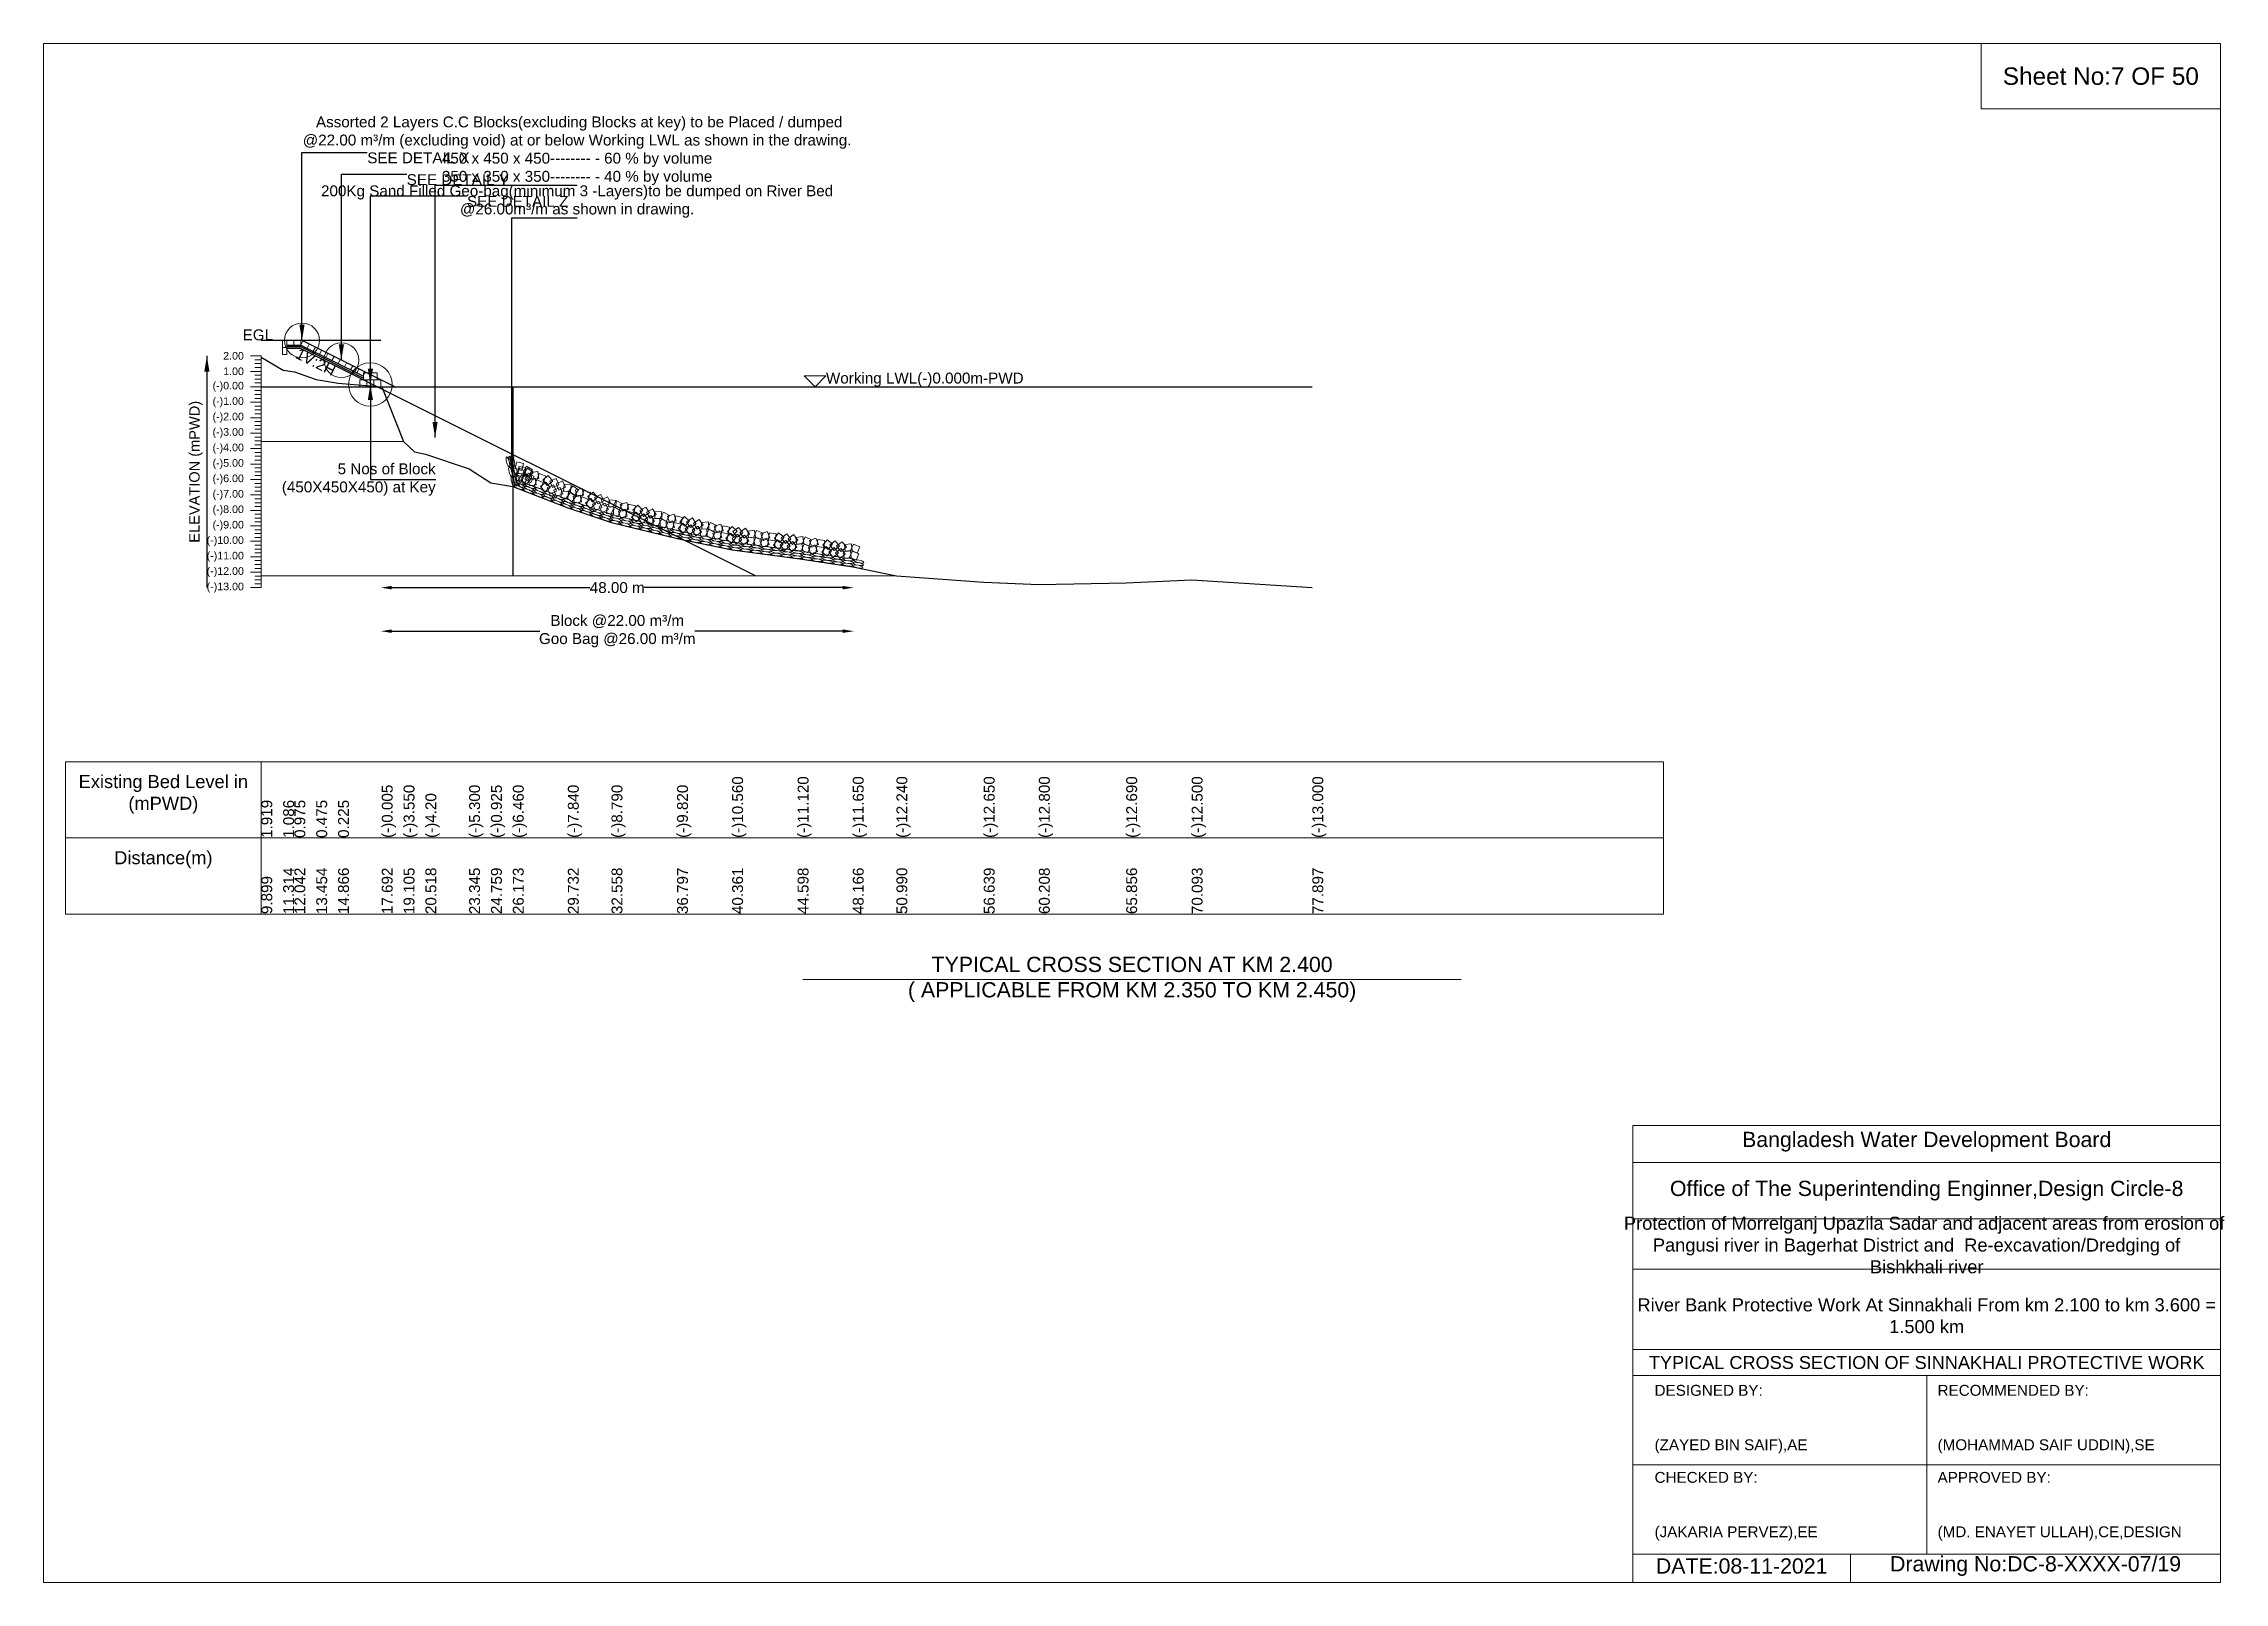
# Model space of a CAD drawing. Header units: inches. Extents: x 89000 to 380017, y -7071 to 0.
# Drawn here: x 190000 to 200017, y -7071 to 0 of the extents above; entities that cross this region are included whole.
import ezdxf

# ---------------------------------------------------------------- set-up
doc = ezdxf.new("R2010")
doc.units = ezdxf.units.IN
doc.header["$LTSCALE"] = 7
doc.header["$MEASUREMENT"] = 0
doc.header["$PDMODE"] = 3
doc.layers.add('CL_of_Geo_T', color=240, linetype='Continuous')
for name, color, linetype, lineweight in [('Cross section Data Border', 7, 'Continuous', 9), ('Cross Section Labels', 7, 'Continuous', 9), ('Existing_Bed_Level for Xsection', 7, 'Continuous', 25), ('Long Section Labels', 7, 'Continuous', 9)]:
    doc.layers.add(name, color=color, linetype=linetype, lineweight=lineweight)
doc.styles.get("Standard").update_dxf_attribs({"font": 'arial.ttf'})
doc.dimstyles.new('Appron Lebeling Style', dxfattribs={"dimtxt": 50, "dimasz": 50, "dimexe": 0.18, "dimexo": 0.0625, "dimgap": 0.09, "dimtad": 0, "dimtih": 1, "dimtoh": 1, "dimdec": 4, "dimzin": 0, "dimdsep": 46, "dimtxsty": 'Standard', "dimcen": 0.09, "dimse1": 1, "dimse2": 1, "dimadec": 0, "dimazin": 0, "dimtfac": 1, "dimtdec": 4, "dimtofl": 0, "dimtmove": 0, "dimatfit": 3, "dimfxl": 1, "dimtolj": 1, "dimtzin": 0, "dimarcsym": 0})
doc.dimstyles.get("Standard").update_dxf_attribs({"dimtxt": 0.18, "dimasz": 0.18, "dimexe": 0.18, "dimexo": 0.0625, "dimgap": 0.09, "dimtad": 0, "dimtih": 1, "dimtoh": 1, "dimdec": 4, "dimzin": 0, "dimdsep": 46, "dimtxsty": 'Standard', "dimcen": 0.09, "dimadec": 0, "dimazin": 0, "dimtfac": 1, "dimtdec": 4, "dimtofl": 0, "dimtmove": 0, "dimatfit": 3, "dimfxl": 1, "dimtolj": 1, "dimtzin": 0, "dimarcsym": 0})

msp = doc.modelspace()

# ---------------------------------------------------------------- texts
at = {"layer": 'Cross section Data Border', "char_height": 60, "width": 800, "attachment_point": 5}
for s, insert in [('Existing Bed Level in (mPWD)', (190550, -3450)), ('Distance(m)', (190550, -3750))]:
    msp.add_mtext(s, dxfattribs=dict(at, insert=insert))
at = {"layer": 'Cross Section Labels'}
for s, insert, char_height, attachment_point in [('Sheet No:7 OF 50', (199450, -150), 80, 5), (' Assorted 2 Layers C.C Blocks(excluding Blocks at key) to be Placed / dumped^J@22.00 m³/m (excluding void) at or below Working LWL as shown in the drawing.^J450 x 450 x 450-------- - 60 % by volume^J350 x 350 x 350-------- - 40 % by volume', (192450.56844, -650), 50, 8), ('SEE DETAIL X', (191486.79262, -500), 50, 1), ('SEE DETAIL Y', (191667.84262, -600), 50, 1), ('200Kg Sand Filled Geo-bag(minimum 3 -Layers)to be dumped on River Bed^J@26.00m³/m as shown in drawing.', (192450.56844, -800), 50, 8), ('SEE DETAIL Z', (191944.74262, -700), 50, 1), ('EGL', (191053.96437, -1364), 50, 9), ('Working LWL(-)0.000m-PWD', (193593.69262, -1577), 50, 7), ('5 Nos of Block ^J(450X450X450) at Key', (191800.96762, -2003), 50, 6), ('TYPICAL CROSS SECTION AT KM 2.400^J( APPLICABLE FROM KM 2.350 TO KM 2.450)', (195000, -4300), 70, 5), ('Bangladesh Water Development Board', (198650, -5046), 70, 5), ('Office of The Superintending Enginner,Design Circle-8', (198650, -5271), 70, 5)]:
    msp.add_mtext(s, dxfattribs=dict(at, insert=insert, char_height=char_height, attachment_point=attachment_point))
at = {"layer": 'Cross Section Labels', "insert": (191261.44154, -1441.01467), "char_height": 50, "attachment_point": 2, "rotation": 333.434948823}
msp.add_mtext('1V:2H', dxfattribs=at)
at = {"layer": 'Cross Section Labels'}
for s, insert, char_height, width, attachment_point in [('Protection of Morrelganj Upazila Sadar and adjacent areas from erosion of  Pangusi river in Bagerhat District and  Re-excavation/Dredging of     Bishkhali river', (198650, -5521), 60, 2800, 5), ('River Bank Protective Work At Sinnakhali From km 2.100 to km 3.600 = 1.500 km', (198650, -5846), 60, 2700, 5), ('TYPICAL CROSS SECTION OF SINNAKHALI PROTECTIVE WORK', (198650, -6061), 59.5765532, 2800, 5), ('DESIGNED BY:^J^J^J(ZAYED BIN SAIF),AE', (197400, -6321), 50, 1400, 4), ('RECOMMENDED BY:^J^J^J(MOHAMMAD SAIF UDDIN),SE', (198700, -6321), 50, 1400, 4), ('CHECKED BY:^J^J^J(JAKARIA PERVEZ),EE', (197400, -6721), 50, 1400, 4), ('APPROVED BY:^J^J^J(MD. ENAYET ULLAH),CE,DESIGN', (198700, -6721), 50, 1400, 4), ('DATE:08-11-2021', (197800, -6996), 70, 1400, 5), ('Drawing No:DC-8-XXXX-07/19', (199150, -6996), 70, 2200, 5)]:
    msp.add_mtext(s, dxfattribs=dict(at, insert=insert, char_height=char_height, width=width, attachment_point=attachment_point))
at = {"layer": 'Long Section Labels', "char_height": 35, "attachment_point": 6}
for s, insert in [('2.00', (190920, -1435)), ('1.00', (190920, -1506)), ('(-)0.00', (190920, -1577)), ('(-)1.00', (190920, -1648)), ('(-)2.00', (190920, -1719)), ('(-)3.00', (190920, -1790)), ('(-)4.00', (190920, -1861)), ('(-)5.00', (190920, -1932)), ('(-)6.00', (190920, -2003)), ('(-)7.00', (190920, -2074)), ('(-)8.00', (190920, -2145)), ('(-)9.00', (190920, -2216)), ('(-)10.00', (190920, -2287)), ('(-)11.00', (190920, -2358)), ('(-)12.00', (190920, -2429)), ('(-)13.00', (190920, -2500))]:
    msp.add_mtext(s, dxfattribs=dict(at, insert=insert))
at = {"layer": 'Long Section Labels', "rotation": 90}
for s, insert, char_height, attachment_point in [('ELEVATION (mPWD)', (190700, -1967.5), 48, 5), ('(-)10.560', (193162.75778, -3650), 50, 1), ('(-)11.120', (193463.6085, -3650), 50, 1), ('(-)11.650', (193716.94872, -3650), 50, 1), ('(-)12.240', (193917.43971, -3650), 50, 1), ('(-)12.650', (194318.5197, -3650), 50, 1), ('(-)12.800', (194571.90193, -3650), 50, 1), ('(-)12.690', (194972.90499, -3650), 50, 1), ('(-)12.500', (195273.72435, -3650), 50, 1), ('(-)13.000', (195827.84901, -3650), 50, 1), ('1.919', (191000, -3650), 50, 1), ('1.086', (191100.40916, -3650), 50, 1), ('0.975', (191152.08907, -3650), 50, 1), ('0.475', (191252.34317, -3650), 50, 1), ('0.225', (191352.62674, -3650), 50, 1), ('(-)0.005', (191553.25409, -3650), 50, 1), ('(-)3.550', (191653.58895, -3650), 50, 1), ('(-)4.20', (191753.93406, -3650), 50, 1), ('(-)5.300', (191954.64755, -3650), 50, 1), ('(-)0.925', (192055.01327, -3650), 50, 1), ('(-)6.460', (192155.38369, -3650), 50, 1), ('(-)7.840', (192408.11762, -3650), 50, 1), ('(-)8.790', (192608.72838, -3650), 50, 1), ('(-)9.820', (192909.70433, -3650), 50, 1), ('11.314', (191100.40916, -4000), 50, 1), ('12.042', (191152.08907, -4000), 50, 1), ('13.454', (191252.34317, -4000), 50, 1), ('14.866', (191352.62674, -4000), 50, 1), ('17.692', (191553.25409, -4000), 50, 1), ('19.105', (191653.58895, -4000), 50, 1), ('19.105', (191653.58895, -4000), 50, 1), ('20.518', (191753.93406, -4000), 50, 1), ('23.345', (191954.64755, -4000), 50, 1), ('24.759', (192055.01327, -4000), 50, 1), ('26.173', (192155.38369, -4000), 50, 1), ('29.732', (192408.11762, -4000), 50, 1), ('32.558', (192608.72838, -4000), 50, 1), ('36.797', (192909.70433, -4000), 50, 1), ('40.361', (193162.75778, -4000), 50, 1), ('44.598', (193463.6085, -4000), 50, 1), ('48.166', (193716.94872, -4000), 50, 1), ('50.990', (193917.43971, -4000), 50, 1), ('56.639', (194318.5197, -4000), 50, 1), ('60.208', (194571.90193, -4000), 50, 1), ('65.856', (194972.90499, -4000), 50, 1), ('70.093', (195273.72435, -4000), 50, 1), ('77.897', (195827.84901, -4000), 50, 1), ('9.899', (191000, -4000), 50, 1)]:
    msp.add_mtext(s, dxfattribs=dict(at, insert=insert, char_height=char_height, attachment_point=attachment_point))

# ---------------------------------------------------------------- blocks, each defined once
blk = doc.blocks.new('*D39')
at = {"layer": 'Cross Section Labels', "color": 0, "lineweight": -2, "transparency": 16777216}
for p, q in [((191599, -2500), (192511, -2500)), ((193671, -2500), (192759, -2500))]:
    blk.add_line(p, q, dxfattribs=at)
at = {"layer": 'Cross Section Labels', "color": 0, "transparency": 16777216}
for points in [[(191599, -2492), (191599, -2508), (191549, -2500)], [(193671, -2492), (193671, -2508), (193721, -2500)]]:
    blk.add_solid(points, dxfattribs=at)
at = {"layer": 'Defpoints', "color": 0, "transparency": 16777216}
for p in [(191549, -1577), (193721, -2405), (193721, -2500)]:
    blk.add_point(p, dxfattribs=at)
at = {"layer": 'Cross Section Labels', "color": 0, "transparency": 16777216, "insert": (192635, -2500), "char_height": 50, "attachment_point": 5}
blk.add_mtext('\\A1;48.00 m', dxfattribs=at)
blk = doc.blocks.new('*D40')
at = {"layer": 'Cross Section Labels', "color": 0, "lineweight": -2, "transparency": 16777216}
for p, q in [((191599, -2700), (192279, -2700)), ((193671, -2700), (192991, -2700))]:
    blk.add_line(p, q, dxfattribs=at)
at = {"layer": 'Cross Section Labels', "color": 0, "transparency": 16777216}
for points in [[(191599, -2692), (191599, -2708), (191549, -2700)], [(193671, -2692), (193671, -2708), (193721, -2700)]]:
    blk.add_solid(points, dxfattribs=at)
at = {"layer": 'Defpoints', "color": 0, "transparency": 16777216}
for p in [(191549, -1577), (193721, -2405), (193721, -2700)]:
    blk.add_point(p, dxfattribs=at)
at = {"layer": 'Cross Section Labels', "color": 0, "transparency": 16777216, "insert": (192635, -2700), "char_height": 50, "attachment_point": 5}
blk.add_mtext('\\A1;Block @22.00 m³/m ^JGoo Bag @26.00 m³/m ', dxfattribs=at)

# ---------------------------------------------------------------- dimensions: what is measured, and where the dimension line sits
at = {"layer": 'Cross Section Labels'}
for base, text, picture, middle in [((193721.03789, -2500), '48.00 m', '*D39', (192634.96525, -2500)), ((193721.03789, -2700), 'Block @22.00 m³/m ^JGoo Bag @26.00 m³/m ', '*D40', (192634.96525, -2700))]:
    dim = msp.add_linear_dim(base=base, p1=(191548.89262, -1577), p2=(193721.03789, -2405.00438), text=text, dimstyle='Appron Lebeling Style', dxfattribs=at)
    dim.commit()
    dim.dimension.update_dxf_attribs({"geometry": picture, "text_midpoint": middle})

# ---------------------------------------------------------------- linework, layer by layer
at = {"layer": 'CL_of_Geo_T'}
msp.add_line((192155.38369, -1577), (192155.38369, -2446.04), dxfattribs=at)
at = {"layer": 'Cross section Data Border'}
msp.add_lwpolyline([(190100, -3300), (197440.50594, -3300), (197440.50594, -4000), (190100, -4000)], close=True, dxfattribs=at)
for points in [[(191000, -3300), (191000, -4000)], [(190100, -3650), (197440.50594, -3650)]]:
    msp.add_lwpolyline(points, dxfattribs=at)
at = {"layer": 'Cross Section Labels'}
for points in [[(190000, 0), (200000, 0), (200000, -7071), (190000, -7071)], [(198900, 0), (200000, 0), (200000, -300), (198900, -300)], [(193543.69262, -1577), (193593.69262, -1527), (193493.69262, -1527)]]:
    msp.add_lwpolyline(points, close=True, dxfattribs=at)
for points in [[(193488, -4300), (195000, -4300), (196512, -4300)], [(197300, -7071), (197300, -4971), (200000, -4971)], [(197300, -5141), (200000, -5141)], [(197300, -5401), (200000, -5401)], [(197300, -5631), (200000, -5631)], [(197300, -6001), (200000, -6001)], [(197300, -6121), (200000, -6121)], [(198650, -6121), (198650, -6941)], [(197300, -6531), (200000, -6531)], [(197300, -6941), (200000, -6941)], [(198300, -6941), (198300, -7071)]]:
    msp.add_lwpolyline(points, dxfattribs=at)
for centre, radius in [((191186.79262, -1364), 80), ((191367.84262, -1454.525), 80), ((191500.96762, -1566.35), 100)]:
    msp.add_circle(centre, radius, dxfattribs=at)
at = {"layer": 'Existing_Bed_Level for Xsection'}
for points in [[(191548.89262, -1364), (191000, -1364)], [(191612.79262, -1577), (191191.29002, -1366.2487), (191186.79262, -1364), (191181.76437, -1364), (191117.86437, -1364)], [(191117.86437, -1385.3), (191181.76437, -1385.3), (191469.01762, -1528.92662)], [(191117.86437, -1392.4), (191180.08829, -1392.4), (191469.01762, -1536.86467)], [(191117.86437, -1399.5), (191178.41221, -1399.5), (193271.49221, -2446.04)], [(191000, -1440.751), (191100.40916, -1499.894), (191152.08907, -1507.775), (191252.34317, -1543.275), (191352.62674, -1561.025), (191553.25409, -1577.355), (191653.58895, -1829.05), (191704.13801, -1875.20959), (191753.93406, -1887.27), (191954.64755, -1953.3), (192055.01327, -2018.6456), (192155.38369, -2035.66), (192408.11762, -2133.64), (192608.72838, -2201.09), (192909.70433, -2274.22), (193162.75778, -2326.76), (193463.6085, -2366.52), (193716.94872, -2404.15), (193917.43971, -2446.04), (194318.5197, -2475.15), (194571.90193, -2485.8), (194972.90499, -2477.99), (195273.72435, -2464.5), (195827.84901, -2500)], [(191000, -1577), (195827.84901, -1577)]]:
    msp.add_lwpolyline(points, dxfattribs=at)
at = {"layer": 'Long Section Labels'}
for p, q in [((191653.58895, -1829.05), (191000, -1829.05)), ((193917.43971, -2446.04), (191000, -2446.04))]:
    msp.add_line(p, q, dxfattribs=at)
for points in [[(191117.86437, -1364), (191096.56437, -1364), (191096.56437, -1395.95), (191117.86437, -1395.95)], [(191117.86437, -1395.95), (191096.56437, -1395.95), (191096.56437, -1427.9), (191117.86437, -1427.9)], [(191149.81437, -1364), (191117.86437, -1364), (191117.86437, -1385.3), (191149.81437, -1385.3)], [(191181.76437, -1364), (191149.81437, -1364), (191149.81437, -1385.3), (191181.76437, -1385.3)], [(191219.86697, -1380.53718), (191191.29002, -1366.2487), (191181.76437, -1385.3), (191210.34132, -1399.58847)], [(191248.44392, -1394.82565), (191219.86697, -1380.53718), (191210.34132, -1399.58847), (191238.91827, -1413.87695)], [(191277.02087, -1409.11412), (191248.44392, -1394.82565), (191238.91827, -1413.87695), (191267.49522, -1428.16542)], [(191305.59782, -1423.4026), (191277.02087, -1409.11412), (191267.49522, -1428.16542), (191296.07217, -1442.4539)], [(191334.17477, -1437.69107), (191305.59782, -1423.4026), (191296.07217, -1442.4539), (191324.64912, -1456.74237)], [(191362.75172, -1451.97955), (191334.17477, -1437.69107), (191324.64912, -1456.74237), (191353.22607, -1471.03085)], [(191391.32867, -1466.26802), (191362.75172, -1451.97955), (191353.22607, -1471.03085), (191381.80302, -1485.31932)], [(191419.90561, -1480.5565), (191391.32867, -1466.26802), (191381.80302, -1485.31932), (191410.37996, -1499.6078)], [(191448.48256, -1494.84497), (191419.90561, -1480.5565), (191410.37996, -1499.6078), (191438.95691, -1513.89627)], [(191477.05951, -1509.13344), (191448.48256, -1494.84497), (191438.95691, -1513.89627), (191467.53386, -1528.18474)], [(191484.99262, -1545.05), (191453.04262, -1545.05), (191453.04262, -1577), (191484.99262, -1577)], [(191500.96762, -1513.1), (191469.01762, -1513.1), (191469.01762, -1545.05), (191500.96762, -1545.05)], [(191516.94262, -1545.05), (191484.99262, -1545.05), (191484.99262, -1577), (191516.94262, -1577)], [(191532.91762, -1513.1), (191500.96762, -1513.1), (191500.96762, -1545.05), (191532.91762, -1545.05)], [(191548.89262, -1545.05), (191516.94262, -1545.05), (191516.94262, -1577), (191548.89262, -1577)], [(192196.23129, -1961.02952), (192204.84387, -1930.26223), (192174.07659, -1921.64965), (192165.46401, -1952.41694)], [(192202.87874, -1977.11694), (192171.11435, -1973.67809), (192167.6755, -2005.44249), (192199.43989, -2008.88134)], [(192214.95196, -1966.71392), (192187.47838, -1950.40425), (192171.16871, -1977.87782), (192198.64229, -1994.18749)], [(192206.56611, -2025.13932), (192222.8539, -1997.65277), (192195.36735, -1981.36498), (192179.07956, -2008.85153)], [(192214.42763, -1947.32725), (192182.66323, -1943.8884), (192179.22438, -1975.6528), (192210.98878, -1979.09165)], [(192237.39304, -1999.37305), (192211.61126, -1980.50237), (192192.74059, -2006.28415), (192218.52237, -2025.15482)], [(192245.90824, -1958.80752), (192218.43467, -1942.49785), (192202.125, -1969.97142), (192229.59857, -1986.28109)], [(192248.94192, -1969.58335), (192223.16015, -1950.71268), (192204.28947, -1976.49446), (192230.07125, -1995.36513)], [(192237.52239, -2017.23292), (192253.81018, -1989.74637), (192226.32363, -1973.45859), (192210.03584, -2000.94514)], [(192258.20735, -1996.15232), (192226.63135, -2001.02664), (192231.50567, -2032.60263), (192263.08167, -2027.72832)], [(192269.75623, -1966.36263), (192238.18023, -1971.23695), (192243.05455, -2002.81294), (192274.63055, -1997.93863)], [(192306.86437, -1987.01626), (192277.07468, -1975.46738), (192265.5258, -2005.25707), (192295.31549, -2016.80595)], [(192338.44656, -2010.10824), (192318.40747, -1985.22376), (192293.52299, -2005.26286), (192313.56209, -2030.14733)], [(192353.94915, -1998.17319), (192324.71323, -2011.05975), (192337.59979, -2040.29567), (192366.83571, -2027.40911)], [(192295.31549, -2016.80595), (192265.5258, -2005.25707), (192253.97692, -2035.04677), (192283.76661, -2046.59565)], [(192326.89768, -2039.89793), (192306.85859, -2015.01346), (192281.97411, -2035.05255), (192302.0132, -2059.93703)], [(192342.40027, -2027.96288), (192313.16435, -2040.84944), (192326.05091, -2070.08536), (192355.28683, -2057.1988)], [(192385.08303, -2068.73091), (192372.17319, -2039.50526), (192342.94754, -2052.4151), (192355.85738, -2081.64075)], [(192396.63191, -2038.94121), (192383.72207, -2009.71557), (192354.49642, -2022.62541), (192367.40626, -2051.85105)], [(192411.4066, -2057.95911), (192379.6422, -2054.52026), (192376.20335, -2086.28466), (192407.96775, -2089.72351)], [(192422.95548, -2028.16942), (192391.19109, -2024.73057), (192387.75224, -2056.49496), (192419.51663, -2059.93381)], [(192445.9209, -2080.21521), (192420.13912, -2061.34454), (192401.26844, -2087.12632), (192427.05022, -2105.99699)], [(192457.46978, -2050.42552), (192431.688, -2031.55485), (192412.81732, -2057.33662), (192438.5991, -2076.2073)], [(192464.09853, -2074.38739), (192432.77687, -2080.69262), (192439.0821, -2112.01428), (192470.40376, -2105.70905)], [(192474.28074, -2044.10331), (192442.95908, -2050.40855), (192449.26431, -2081.73021), (192480.58597, -2075.42498)], [(192502.10753, -2093.33211), (192471.82346, -2083.1499), (192461.64125, -2113.43398), (192491.92532, -2123.61619)], [(192512.28974, -2063.04804), (192482.00567, -2052.86583), (192471.82346, -2083.1499), (192502.10753, -2093.33211)], [(192534.70719, -2114.96396), (192513.55717, -2091.01653), (192489.60974, -2112.16655), (192510.75976, -2136.11398)], [(192544.8894, -2084.67989), (192523.73938, -2060.73246), (192499.79195, -2081.88247), (192520.94197, -2105.8299)], [(192549.65097, -2102.33626), (192521.03133, -2116.53903), (192535.2341, -2145.15867), (192563.85374, -2130.9559)], [(192559.83318, -2072.05218), (192531.21354, -2086.25495), (192545.41631, -2114.87459), (192574.03595, -2100.67182)], [(192604.32576, -2110.83698), (192590.1002, -2082.22866), (192561.49188, -2096.45422), (192575.71744, -2125.06254)], [(192630.13224, -2098.87923), (192598.24432, -2096.88846), (192596.25355, -2128.77638), (192628.14147, -2130.76715)], [(192658.40895, -2114.9576), (192630.37566, -2099.62994), (192615.048, -2127.66323), (192643.08129, -2142.99089)], [(192594.14355, -2141.12105), (192579.91799, -2112.51273), (192551.30967, -2126.73829), (192565.53523, -2155.34661)], [(192619.95003, -2129.16331), (192588.06211, -2127.17254), (192586.07134, -2159.06046), (192617.95926, -2161.05122)], [(192650.86534, -2146.00428), (192622.83206, -2130.67662), (192607.50439, -2158.70991), (192635.53768, -2174.03757)], [(192671.07774, -2140.08249), (192640.41334, -2149.05451), (192649.38537, -2179.71891), (192680.04976, -2170.74688)], [(192678.62134, -2109.0358), (192647.95695, -2118.00783), (192656.92897, -2148.67223), (192687.59337, -2139.7002)], [(192710.57338, -2155.69277), (192679.5267, -2148.14916), (192671.98309, -2179.19584), (192703.02977, -2186.73945)], [(192718.11699, -2124.64608), (192687.0703, -2117.10248), (192679.5267, -2148.14916), (192710.57338, -2155.69277)], [(192744.91045, -2174.44483), (192721.78184, -2152.40238), (192699.73938, -2175.53099), (192722.868, -2197.57344)], [(192752.45406, -2143.39815), (192729.32544, -2121.3557), (192707.28299, -2144.48431), (192730.41161, -2166.52676)], [(192758.71448, -2160.58032), (192731.42041, -2177.18864), (192748.02873, -2204.48271), (192775.3228, -2187.87439)], [(192766.25808, -2129.53364), (192738.96401, -2146.14196), (192755.57233, -2173.43603), (192782.8664, -2156.82771)], [(192806.37373, -2195.40052), (192789.74368, -2168.11968), (192762.46284, -2184.74973), (192779.09289, -2212.03057)], [(192813.91733, -2164.35383), (192797.28728, -2137.073), (192770.00645, -2153.70305), (192786.6365, -2180.98388)], [(192831.05784, -2181.27054), (192799.11677, -2182.02585), (192799.87209, -2213.96692), (192831.81316, -2213.21161)], [(192838.60145, -2150.22385), (192806.66038, -2150.97917), (192807.4157, -2182.92024), (192839.35677, -2182.16492)], [(192868.19212, -2198.80952), (192840.15883, -2183.48186), (192824.83117, -2211.51515), (192852.86446, -2226.84281)], [(192875.73573, -2167.76284), (192847.70244, -2152.43518), (192832.37478, -2180.46847), (192860.40807, -2195.79613)], [(192888.40452, -2192.88773), (192857.74012, -2201.85976), (192866.71215, -2232.52415), (192897.37654, -2223.55213)], [(192895.94812, -2161.84105), (192865.28373, -2170.81307), (192874.25575, -2201.47747), (192904.92015, -2192.50544)], [(192927.90016, -2208.49801), (192896.85348, -2200.9544), (192889.30987, -2232.00109), (192920.35655, -2239.54469)], [(192935.44376, -2177.45133), (192904.39708, -2169.90772), (192896.85348, -2200.9544), (192927.90016, -2208.49801)], [(192967.12273, -2194.22684), (192943.2658, -2172.9748), (192922.01376, -2196.83173), (192945.87069, -2218.08377)], [(192980.45261, -2179.90588), (192953.73261, -2197.42284), (192971.24957, -2224.14284), (192997.96958, -2206.62588)], [(193029.25608, -2213.10334), (193011.71784, -2186.39729), (192985.0118, -2203.93553), (193002.55004, -2230.64157)], [(193053.45096, -2198.15109), (193021.55337, -2199.98033), (193023.38261, -2231.87792), (193055.2802, -2230.04869)], [(193091.15416, -2214.43113), (193062.62118, -2200.05505), (193048.2451, -2228.58803), (193076.77808, -2242.96411)], [(192960.62766, -2225.50969), (192936.77073, -2204.25765), (192915.51868, -2228.11458), (192939.37562, -2249.36662)], [(192973.95754, -2211.18872), (192947.23754, -2228.70569), (192964.7545, -2255.42569), (192991.4745, -2237.90873)], [(193022.76101, -2244.38618), (193005.22277, -2217.68014), (192978.51673, -2235.21838), (192996.05496, -2261.92442)], [(193046.95589, -2229.43394), (193015.0583, -2231.26318), (193016.88754, -2263.16077), (193048.78513, -2261.33153)], [(193084.65909, -2245.71398), (193056.12611, -2231.3379), (193041.75003, -2259.87088), (193070.28301, -2274.24696)], [(193104.66086, -2239.11569), (193074.31559, -2249.11405), (193084.31395, -2279.45931), (193114.65922, -2269.46096)], [(193111.15594, -2207.83284), (193080.81067, -2217.8312), (193090.80902, -2248.17647), (193121.15429, -2238.17811)], [(193144.65921, -2253.38869), (193113.37637, -2246.89361), (193106.88129, -2278.17646), (193138.16414, -2284.67154)], [(193151.15429, -2222.10584), (193119.87144, -2215.61077), (193113.37637, -2246.89361), (193144.65921, -2253.38869)], [(193179.60759, -2270.9752), (193155.75066, -2249.72316), (193134.49861, -2273.58009), (193158.35555, -2294.83214)], [(193186.10266, -2239.69236), (193162.24573, -2218.44031), (193140.99369, -2242.29725), (193164.85062, -2263.54929)], [(193187.72094, -2254.63184), (193162.35589, -2274.05906), (193181.78311, -2299.42411), (193207.14816, -2279.99689)], [(193191.90701, -2222.95725), (193166.54196, -2242.38447), (193185.96918, -2267.74952), (193211.33423, -2248.3223)], [(193238.8251, -2284.16512), (193219.37769, -2258.81555), (193194.02812, -2278.26296), (193213.47553, -2303.61253)], [(193243.01117, -2252.49053), (193223.56376, -2227.14096), (193198.21419, -2246.58838), (193217.6616, -2271.93795)], [(193261.85969, -2267.4807), (193230.18179, -2271.64161), (193234.3427, -2303.31951), (193266.0206, -2299.1586)], [(193266.04576, -2235.80612), (193234.36786, -2239.96703), (193238.52877, -2271.64493), (193270.20667, -2267.48402)], [(193300.65416, -2280.95514), (193271.14475, -2268.7078), (193258.89741, -2298.21721), (193288.40682, -2310.46455)], [(193304.84022, -2249.28055), (193275.33081, -2237.03322), (193263.08348, -2266.54263), (193292.59289, -2278.78996)], [(193320.11885, -2272.90939), (193290.58751, -2285.10376), (193302.78189, -2314.6351), (193332.31322, -2302.44073)], [(193324.30492, -2241.2348), (193294.77358, -2253.42918), (193306.96795, -2282.96051), (193336.49929, -2270.76614)], [(193361.05528, -2284.21405), (193329.38069, -2280.02798), (193325.19463, -2311.70257), (193356.86921, -2315.88864)], [(193365.24135, -2252.53947), (193333.56676, -2248.3534), (193329.38069, -2280.02798), (193361.05528, -2284.21405)], [(193397.19802, -2299.19325), (193371.84841, -2279.74589), (193352.40105, -2305.0955), (193377.75066, -2324.54286)], [(193401.38409, -2267.51867), (193376.03448, -2248.07131), (193356.58712, -2273.42092), (193381.93673, -2292.86828)], [(193409.44304, -2283.93431), (193384.07799, -2303.36153), (193403.50521, -2328.72658), (193428.87026, -2309.29936)], [(193413.62911, -2252.25973), (193388.26406, -2271.68695), (193407.69128, -2297.05199), (193433.05632, -2277.62478)], [(193460.5472, -2313.46759), (193441.09979, -2288.11802), (193415.75022, -2307.56544), (193435.19763, -2332.915)], [(193464.73327, -2281.79301), (193445.28585, -2256.44344), (193419.93629, -2275.89085), (193439.3837, -2301.24042)], [(193483.58179, -2296.78318), (193451.90389, -2300.94409), (193456.0648, -2332.62199), (193487.7427, -2328.46108)], [(193487.76786, -2265.10859), (193456.08996, -2269.2695), (193460.25087, -2300.9474), (193491.92877, -2296.78649)], [(193523.27222, -2311.20865), (193493.9633, -2298.48899), (193481.24364, -2327.7979), (193510.55255, -2340.51757)], [(193527.96642, -2279.60538), (193498.65751, -2266.88571), (193485.93784, -2296.19463), (193515.24676, -2308.91429)], [(193542.86361, -2303.47653), (193513.14025, -2315.19507), (193524.85879, -2344.91843), (193554.58215, -2333.19989)], [(193547.55782, -2271.87326), (193517.83446, -2283.5918), (193529.553, -2313.31516), (193559.27636, -2301.59662)], [(193588.30742, -2283.83388), (193556.70415, -2279.13968), (193552.00994, -2310.74295), (193583.61322, -2315.43716)], [(193624.20495, -2299.39158), (193599.17092, -2279.53963), (193579.31897, -2304.57366), (193604.35299, -2324.42561)], [(193636.69343, -2284.33126), (193611.01966, -2303.34863), (193630.03703, -2329.02239), (193655.7108, -2310.00503)], [(193687.31671, -2314.68144), (193668.27891, -2289.02282), (193642.62029, -2308.06063), (193661.6581, -2333.71924)], [(193710.61628, -2298.3691), (193678.87564, -2302.02074), (193682.52728, -2333.76138), (193714.26792, -2330.10974)], [(193749.18934, -2312.46482), (193719.88043, -2299.74516), (193707.16076, -2329.05407), (193736.46968, -2341.77374)], [(193583.61322, -2315.43716), (193552.00994, -2310.74295), (193547.31574, -2342.34622), (193578.91901, -2347.04043)], [(193619.51074, -2330.99486), (193594.47671, -2311.14291), (193574.62476, -2336.17693), (193599.65879, -2356.02888)], [(193631.99923, -2315.93454), (193606.32546, -2334.9519), (193625.34282, -2360.62567), (193651.01659, -2341.6083)], [(193682.62251, -2346.28471), (193663.5847, -2320.6261), (193637.92609, -2339.6639), (193656.96389, -2365.32252)], [(193705.92207, -2329.97237), (193674.18143, -2333.62402), (193677.83307, -2365.36465), (193709.57371, -2361.71301)], [(193744.49514, -2344.06809), (193715.18622, -2331.34843), (193702.46656, -2360.65735), (193731.77547, -2373.37701)]]:
    msp.add_lwpolyline(points, close=True, dxfattribs=at)
for points in [[(191000, -1435), (190950, -1435)], [(191000, -1452.75), (190970, -1452.75)], [(191000, -1470.5), (190970, -1470.5)], [(191000, -1488.25), (190970, -1488.25)], [(191000, -2500), (191000, -2429), (191000, -2358), (191000, -2287), (191000, -2216), (191000, -2145), (191000, -2074), (191000, -2003), (191000, -1932), (191000, -1861), (191000, -1790), (191000, -1719), (191000, -1648), (191000, -1577), (191000, -1506), (191000, -1435)], [(191000, -1506), (190950, -1506)], [(191000, -1577), (190950, -1577)], [(191000, -1523.75), (190970, -1523.75)], [(191000, -1541.5), (190970, -1541.5)], [(191000, -1559.25), (190970, -1559.25)], [(191000, -1594.75), (190970, -1594.75)], [(191000, -1648), (190950, -1648)], [(191000, -1612.5), (190970, -1612.5)], [(191000, -1630.25), (190970, -1630.25)], [(191000, -1665.75), (190970, -1665.75)], [(191000, -1683.5), (190970, -1683.5)], [(191000, -1701.25), (190970, -1701.25)], [(191000, -1719), (190950, -1719)], [(191000, -1790), (190950, -1790)], [(191000, -1736.75), (190970, -1736.75)], [(191000, -1754.5), (190970, -1754.5)], [(191000, -1772.25), (190970, -1772.25)], [(191000, -1861), (190950, -1861)], [(191000, -1807.75), (190970, -1807.75)], [(191000, -1825.5), (190970, -1825.5)], [(191000, -1843.25), (190970, -1843.25)], [(191000, -1878.75), (190970, -1878.75)], [(191000, -1896.5), (190970, -1896.5)], [(191000, -1932), (190950, -1932)], [(191000, -2003), (190950, -2003)], [(191000, -1914.25), (190970, -1914.25)], [(191000, -1949.75), (190970, -1949.75)], [(191000, -1967.5), (190970, -1967.5)], [(191000, -1985.25), (190970, -1985.25)], [(191000, -2074), (190950, -2074)], [(191000, -2020.75), (190970, -2020.75)], [(191000, -2038.5), (190970, -2038.5)], [(191000, -2056.25), (190970, -2056.25)], [(191000, -2091.75), (190970, -2091.75)], [(191000, -2145), (190950, -2145)], [(191000, -2109.5), (190970, -2109.5)], [(191000, -2127.25), (190970, -2127.25)], [(191000, -2162.75), (190970, -2162.75)], [(191000, -2180.5), (190970, -2180.5)], [(191000, -2198.25), (190970, -2198.25)], [(191000, -2216), (190950, -2216)], [(191000, -2287), (190950, -2287)], [(191000, -2233.75), (190970, -2233.75)], [(191000, -2251.5), (190970, -2251.5)], [(191000, -2269.25), (190970, -2269.25)], [(191000, -2358), (190950, -2358)], [(191000, -2304.75), (190970, -2304.75)], [(191000, -2322.5), (190970, -2322.5)], [(191000, -2340.25), (190970, -2340.25)], [(191000, -2375.75), (190970, -2375.75)], [(191000, -2393.5), (190970, -2393.5)], [(191000, -2429), (190950, -2429)], [(191000, -2500), (190950, -2500)], [(191000, -2411.25), (190970, -2411.25)], [(191000, -2446.75), (190970, -2446.75)], [(191000, -2464.5), (190970, -2464.5)], [(191000, -2482.25), (190970, -2482.25)]]:
    msp.add_lwpolyline(points, dxfattribs=at)
for centre, major_axis in [((192132.59968, -1922.06506), (5.84722, -22.89389)), ((192144.29427, -1919.0782), (5.84722, -22.89389)), ((192155.98887, -1916.09134), (5.84722, -22.89389)), ((192144.29412, -1967.85284), (5.84722, -22.89389)), ((192155.98855, -2013.64062), (5.84722, -22.89389)), ((192155.98871, -1964.86598), (5.84722, -22.89389)), ((192167.68315, -2010.65376), (5.84722, -22.89389)), ((192167.68331, -1961.87912), (5.84722, -22.89389)), ((192179.37775, -2007.6669), (5.84722, -22.89389)), ((192181.87499, -2039.45751), (22.03113, -8.54104)), ((192186.2379, -2028.20362), (22.03113, -8.54104)), ((192190.60081, -2016.94974), (22.03113, -8.54104)), ((192225.93725, -2056.53959), (22.03113, -8.54104)), ((192230.30017, -2045.2857), (22.03113, -8.54104)), ((192234.66308, -2034.03182), (22.03113, -8.54104)), ((192269.99952, -2073.62167), (22.03113, -8.54104)), ((192274.36243, -2062.36778), (22.03113, -8.54104)), ((192278.72534, -2051.1139), (22.03113, -8.54104)), ((192314.06179, -2090.70374), (22.03113, -8.54104)), ((192318.4247, -2079.44986), (22.03113, -8.54104)), ((192322.78761, -2068.19598), (22.03113, -8.54104)), ((192358.12405, -2107.78582), (22.03113, -8.54104)), ((192362.48697, -2096.53194), (22.03113, -8.54104)), ((192366.84988, -2085.27805), (22.03113, -8.54104)), ((192406.54923, -2113.61402), (22.03113, -8.54104)), ((192410.91214, -2102.36013), (22.03113, -8.54104)), ((192402.18632, -2124.8679), (22.03113, -8.54104)), ((192446.58705, -2140.20733), (22.39675, -7.53031)), ((192450.43366, -2128.76668), (22.39675, -7.53031)), ((192454.28027, -2117.32603), (22.39675, -7.53031)), ((192491.38056, -2155.26795), (22.39675, -7.53031)), ((192495.22717, -2143.8273), (22.39675, -7.53031)), ((192499.07378, -2132.38665), (22.39675, -7.53031)), ((192536.17406, -2170.32857), (22.39675, -7.53031)), ((192540.02068, -2158.88792), (22.39675, -7.53031)), ((192543.86729, -2147.44727), (22.39675, -7.53031)), ((192580.96757, -2185.38919), (22.39675, -7.53031)), ((192584.81419, -2173.94854), (22.39675, -7.53031)), ((192588.6608, -2162.50789), (22.39675, -7.53031)), ((192625.64316, -2198.9893), (22.96075, -5.57892)), ((192628.49297, -2187.26055), (22.96075, -5.57892)), ((192631.34278, -2175.5318), (22.96075, -5.57892)), ((192671.56466, -2210.14713), (22.96075, -5.57892)), ((192674.41446, -2198.41838), (22.96075, -5.57892)), ((192677.26427, -2186.68964), (22.96075, -5.57892)), ((192720.33596, -2209.57621), (22.96075, -5.57892)), ((192723.18576, -2197.84747), (22.96075, -5.57892)), ((192769.10726, -2209.0053), (22.96075, -5.57892)), ((192717.48615, -2221.30496), (22.96075, -5.57892)), ((192763.40764, -2232.46279), (22.96075, -5.57892)), ((192766.25745, -2220.73405), (22.96075, -5.57892)), ((192809.32914, -2243.62062), (22.96075, -5.57892)), ((192812.17894, -2231.89188), (22.96075, -5.57892)), ((192815.02875, -2220.16313), (22.96075, -5.57892)), ((192855.25063, -2254.77846), (22.96075, -5.57892)), ((192858.10044, -2243.04971), (22.96075, -5.57892)), ((192860.95024, -2231.32096), (22.96075, -5.57892)), ((192901.17212, -2265.93629), (22.96075, -5.57892)), ((192904.02193, -2254.20754), (22.96075, -5.57892)), ((192906.87174, -2242.47879), (22.96075, -5.57892)), ((192947.16913, -2275.83489), (23.1354, -4.80347)), ((192949.62283, -2264.01693), (23.1354, -4.80347)), ((192952.07652, -2252.19896), (23.1354, -4.80347)), ((192993.43994, -2285.44183), (23.1354, -4.80347)), ((192995.89364, -2273.62386), (23.1354, -4.80347)), ((192998.34733, -2261.8059), (23.1354, -4.80347)), ((193039.71075, -2295.04876), (23.1354, -4.80347)), ((193042.16444, -2283.2308), (23.1354, -4.80347)), ((193044.61814, -2271.41283), (23.1354, -4.80347)), ((193085.98155, -2304.6557), (23.1354, -4.80347)), ((193088.43525, -2292.83773), (23.1354, -4.80347)), ((193090.88894, -2281.01977), (23.1354, -4.80347)), ((193134.70606, -2302.44467), (23.1354, -4.80347)), ((193137.15975, -2290.6267), (23.1354, -4.80347)), ((193179.85048, -2310.75652), (23.42512, -3.09583)), ((193181.43189, -2298.79057), (23.42512, -3.09583)), ((193228.28212, -2304.98223), (23.42512, -3.09583)), ((193275.13235, -2311.17389), (23.42512, -3.09583)), ((193132.25236, -2314.26263), (23.1354, -4.80347)), ((193178.26908, -2322.72248), (23.42512, -3.09583)), ((193225.11931, -2328.91414), (23.42512, -3.09583)), ((193226.70071, -2316.94818), (23.42512, -3.09583)), ((193271.96954, -2335.10579), (23.42512, -3.09583)), ((193273.55094, -2323.13984), (23.42512, -3.09583)), ((193318.81977, -2341.29745), (23.42512, -3.09583)), ((193320.40118, -2329.3315), (23.42512, -3.09583)), ((193321.98258, -2317.36555), (23.42512, -3.09583)), ((193365.67, -2347.48911), (23.42512, -3.09583)), ((193367.25141, -2335.52316), (23.42512, -3.09583)), ((193368.83281, -2323.5572), (23.42512, -3.09583)), ((193412.52023, -2353.68077), (23.42512, -3.09583)), ((193414.10164, -2341.71482), (23.42512, -3.09583)), ((193415.68304, -2329.74886), (23.42512, -3.09583)), ((193459.37046, -2359.87243), (23.42512, -3.09583)), ((193460.95187, -2347.90648), (23.42512, -3.09583)), ((193462.53327, -2335.94052), (23.42512, -3.09583)), ((193506.22252, -2366.74848), (23.37238, -3.47163)), ((193507.99589, -2354.80947), (23.37238, -3.47163)), ((193509.76925, -2342.87045), (23.37238, -3.47163)), ((193552.96727, -2373.69173), (23.37238, -3.47163)), ((193554.74064, -2361.75272), (23.37238, -3.47163)), ((193556.51401, -2349.8137), (23.37238, -3.47163)), ((193599.71203, -2380.63499), (23.37238, -3.47163)), ((193601.4854, -2368.69597), (23.37238, -3.47163)), ((193603.25876, -2356.75696), (23.37238, -3.47163)), ((193646.45678, -2387.57824), (23.37238, -3.47163)), ((193648.23015, -2375.63922), (23.37238, -3.47163)), ((193650.00352, -2363.70021), (23.37238, -3.47163)), ((193693.20154, -2394.52149), (23.37238, -3.47163)), ((193694.9749, -2382.58248), (23.37238, -3.47163)), ((193696.74827, -2370.64346), (23.37238, -3.47163)), ((193740.06397, -2402.81431), (23.12934, -4.83258)), ((193742.53253, -2390.99944), (23.12934, -4.83258)), ((193745.0011, -2379.18458), (23.12934, -4.83258))]:
    msp.add_ellipse(centre, major_axis=major_axis, ratio=0.255, dxfattribs=at)

msp.set_redraw_order([(e.dxf.handle, doc.entitydb.next_handle()) for e in msp.query("TEXT MTEXT ATTDEF DIMENSION ARC_DIMENSION")])  # texts and dimensions are drawn at this point

# ---------------------------------------------------------------- leaders
at = {"layer": 'Cross Section Labels', "annotation_type": 0, "has_hookline": 1}
for points, hookline_direction, text_width in [([(191186.79262, -1364), (191186.79262, -500), (191486.70262, -500)], 0, 466.13233), ([(191367.84262, -1454.525), (191367.84262, -600), (191667.75262, -600)], 0, 466.03001), ([(191500.96762, -1566.35), (191500.96762, -700), (191944.65262, -700)], 0, 460.91405), ([(191798.14167, -1810.37228), (191798.14167, -650), (192450.47844, -650)], 0, 2510.77763), ([(192150.56844, -1969.06427), (192150.56844, -800), (192450.47844, -800)], 0, 2345.7367), ([(191500.96762, -1566.35), (191500.96762, -2003), (191801.05762, -2003)], 1, 701.90996)]:
    msp.add_leader(points, dimstyle='Standard', override={"dimasz": 72}, dxfattribs=dict(at, hookline_direction=hookline_direction, text_width=text_width))
at = {"layer": 'Long Section Labels'}
msp.add_leader([(190750, -1435), (190750, -2500)], dimstyle='Standard', override={"dimasz": 72}, dxfattribs=at)

doc.saveas('drawing.dxf')
